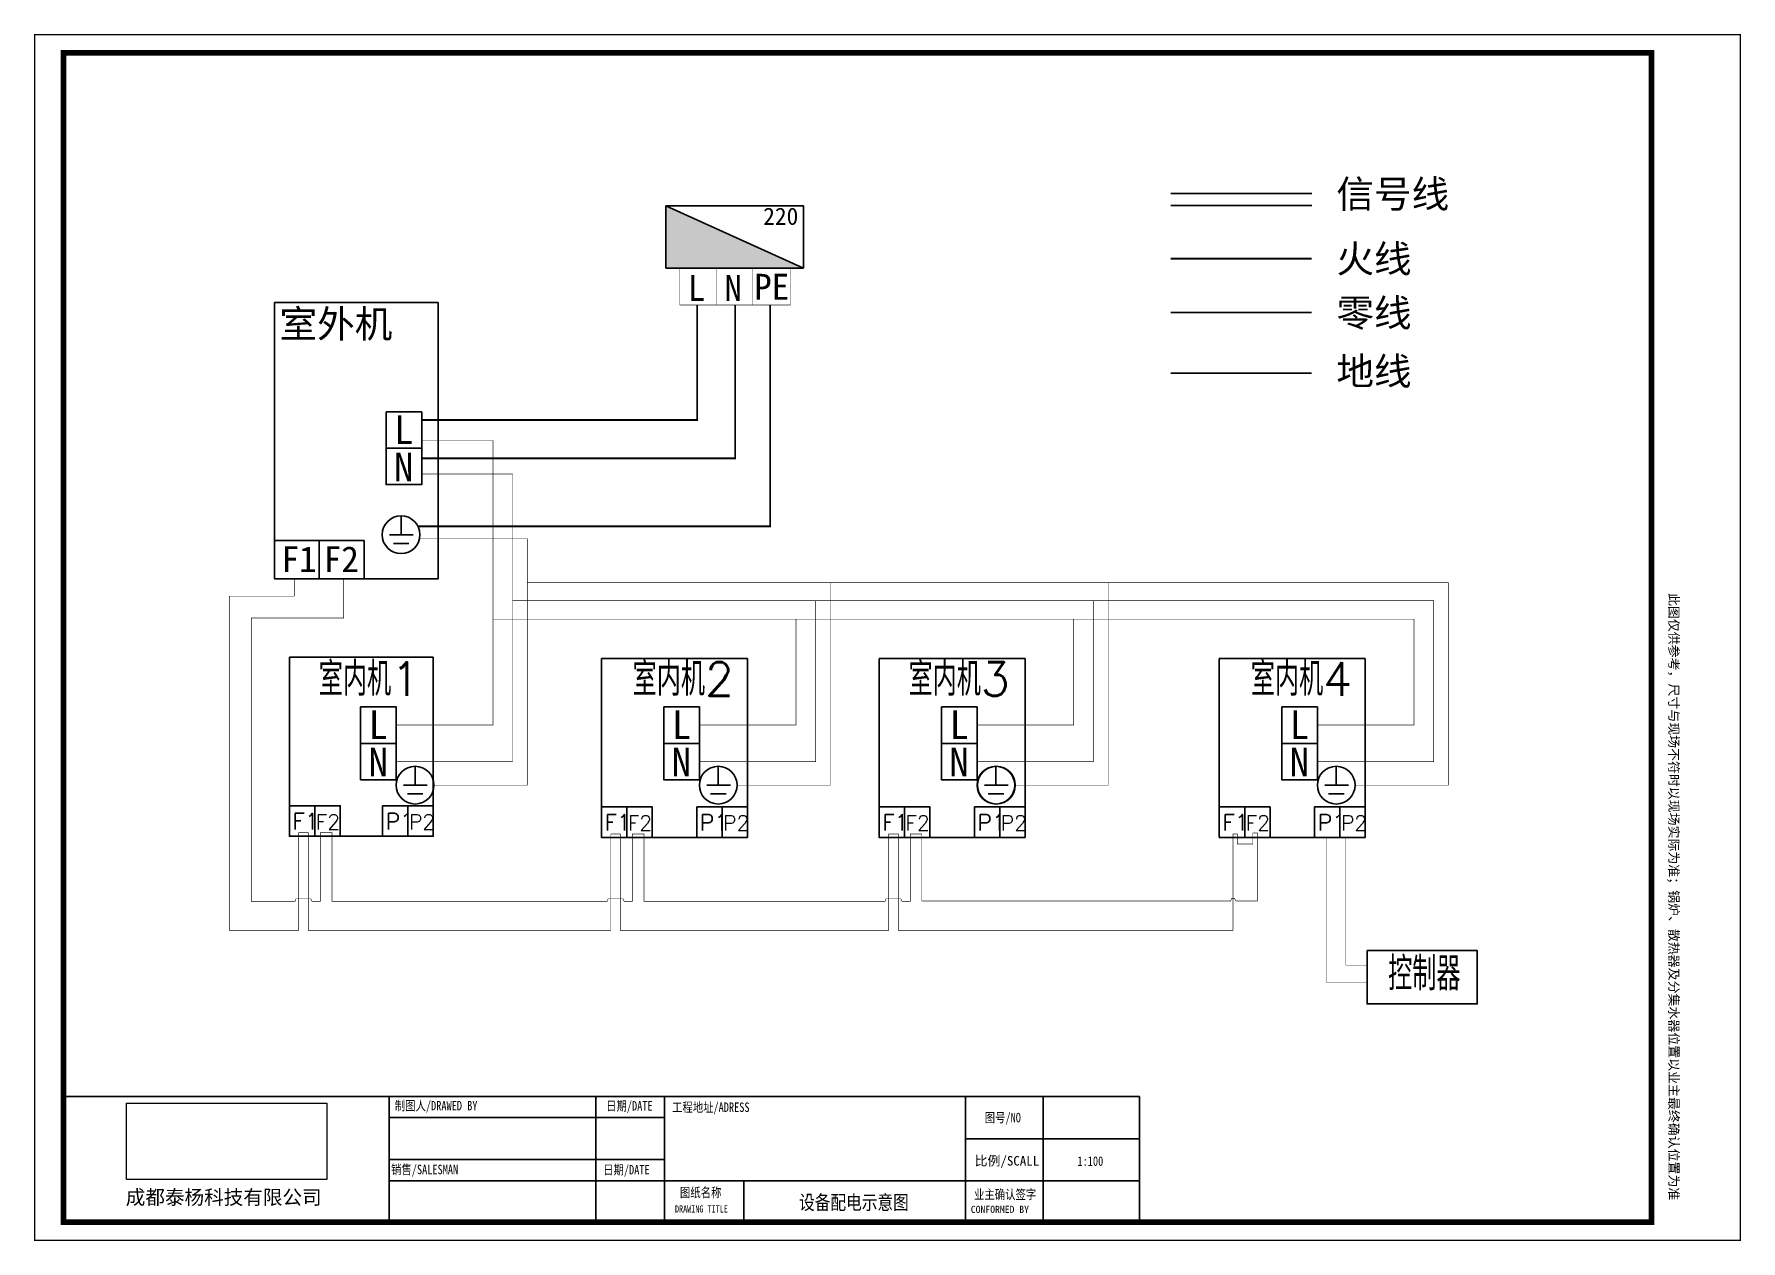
# Model space of a CAD drawing. Header units: millimetres. Extents: x -5096 to 255006, y -2833 to 77941.
# Drawn here: x 225287 to 255006, y 24560 to 45579 of the extents above; entities that cross this region are included whole.
import ezdxf

# ---------------------------------------------------------------- set-up
doc = ezdxf.new("R2010")
doc.units = ezdxf.units.MM
doc.layers.add('填充', color=7, linetype='Continuous', lineweight=9)
doc.layers.add('暖气片', color=1, linetype='Continuous', lineweight=5)
doc.layers.add('墙体线', color=8, linetype='Continuous')
doc.layers.add('文字', color=7, linetype='Continuous')
doc.styles.add('-宋体', font='', dxfattribs={"width": 0.8})
doc.styles.add('_TCH_DIM', font='SIMPLEX', dxfattribs={"bigfont": 'GBCBIG'})
doc.styles.add('GS-标注', font='')
doc.styles.add('宋体', font='simhei.ttf', dxfattribs={"width": 0.8})
doc.styles.add('横宋', font='')
doc.styles.get('-宋体').set_extended_font_data('SimSun')
doc.styles.get('GS-标注').set_extended_font_data('SimSun')
doc.styles.get('横宋').set_extended_font_data('SimSun')
picture_1 = doc.add_image_def('image1.png', size_in_pixel=(1086, 414))

msp = doc.modelspace()

# ---------------------------------------------------------------- texts
at = {"color": 0, "linetype": 'ByBlock', "ltscale": 10, "style": 'GS-标注', "width": 0.8}
msp.add_text('设备配电示意图', height=250, dxfattribs=at).set_placement((238606.8, 25105.2))
at = {"color": 0, "ltscale": 10, "char_height": 165, "attachment_point": 1, "style": '宋体'}
for s, insert in [('{\\fSimSun|b0|i0|c134|p2; 制图人/DRAWED BY }', (231478.2, 26997.9)), ('{\\fSimSun|b0|i0|c134|p2; 日期/DATE\\P }', (235157.7, 26994.7)), ('{\\fSimSun|b0|i0|c134|p2;工程地址/ADRESS}', (236395.1, 26970.3)), ('{\\fSimSun|b0|i0|c134|p2; 图号/NO }', (241749.9, 26789.9)), ('{\\fSimSun|b0|i0|c134|p2;销售/SALESMAN}', (231502.1, 25885.8)), ('{\\fSimSun|b0|i0|c134|p2; 日期/DATE\\P }', (235105.7, 25881.3)), ('{\\fSimSun|b0|i0|c134|p2;\\W1;比例/SCALL}', (241663, 26037.2)), ('{\\fSimSun|b0|i0|c134|p2;1:100}', (243453.9, 26031.9))]:
    msp.add_mtext(s, dxfattribs=dict(at, insert=insert))
at = {"color": 0, "linetype": 'ByBlock', "ltscale": 10, "insert": (226882.2, 25444.6), "char_height": 250, "attachment_point": 1, "style": 'GS-标注'}
msp.add_mtext('成都泰杨科技有限公司', dxfattribs=at)
at = {"color": 0, "style": '-宋体'}
for s, insert, char_height, width, attachment_point in [('{\\fSimSun|b0|i0|c134|p2;图纸名称}', (236893.1, 25394.1), 165.471, 1583.895, 5), ('{\\fSimSun|b0|i0|c134|p2;业主确认签字}', (242194.4, 25360.2), 165.471, 1583.895, 5), ('{\\fSimSun|b0|i0|c134|p2;DRAWING TITLE}', (236445.3, 25178.2), 124.104, 1853.924, 1), ('{\\fSimSun|b0|i0|c134|p2;\\W1;CONFORMED BY}', (241597, 25170.6), 124, 1853.924, 1)]:
    msp.add_mtext(s, dxfattribs=dict(at, insert=insert, char_height=char_height, width=width, attachment_point=attachment_point))
at = {"layer": '填充', "color": 0, "insert": (253922.1, 35844.3), "char_height": 165, "width": 12285.642, "attachment_point": 1, "rotation": 270, "style": '-宋体'}
msp.add_mtext('{\\fSimSun|b0|i0|c134|p2;\\W1;此图仅供参考，尺寸与现场不符时以现场实际为准；锅炉、散热器及分集水器位置以业主最终确认位置为准}', dxfattribs=at)
at = {"layer": '文字', "color": 1}
for s, height, style, p in [('信号线', 480, '横宋', (247962.8, 42554.7)), ('火线', 480, '横宋', (247962.8, 41427.1)), ('零线', 480, '横宋', (247962.8, 40484.5)), ('室外机', 480, '横宋', (229559.5, 40291.3)), ('地线', 480, '横宋', (247962.8, 39467.9)), ('室内机1', 583.76, '_TCH_DIM', (230242.1, 34055.1)), ('室内机2', 583.76, '_TCH_DIM', (235707.9, 34055.1)), ('室内机3', 583.76, '_TCH_DIM', (240511.7, 34055.1)), ('室内机4', 583.76, '_TCH_DIM', (246471.4, 34055.1)), ('控制器', 583.76, '_TCH_DIM', (248863.8, 28921.1))]:
    msp.add_text(s, height=height, dxfattribs=dict(at, style=style)).set_placement(p)
at = {"layer": '文字'}
for s, height, style, p in [('220', 300, '横宋', (237981.3, 42256.6)), ('L', 450, '横宋', (236667.7, 40933.1)), ('N', 450, '横宋', (237306.3, 40933.1)), ('PE', 450, '横宋', (237823.7, 40954)), ('L', 500, '横宋', (231552.3, 38439.5)), ('N', 500, '横宋', (231552.3, 37790.9)), ('F1', 450, '横宋', (229594.1, 36208.7)), ('F2', 450, '横宋', (230328.9, 36208.7)), ('L', 500, '横宋', (231108.2, 33299.8)), ('L', 500, '横宋', (236388.1, 33299.8)), ('L', 500, '横宋', (241223, 33299.8)), ('L', 500, '横宋', (247148.9, 33299.8)), ('N', 500, '横宋', (231108.2, 32651.3)), ('N', 500, '横宋', (236388.1, 32651.3)), ('N', 500, '横宋', (241223, 32651.3)), ('N', 500, '横宋', (247148.9, 32651.3)), ('F1', 280, '_TCH_DIM', (229786.1, 31727.8)), ('F2', 260, '_TCH_DIM', (230189.6, 31727.8)), ('P1', 280, '_TCH_DIM', (231407.5, 31727.8)), ('P2', 260, '_TCH_DIM', (231811, 31727.8)), ('F1', 280, '_TCH_DIM', (235219.9, 31707.2)), ('F2', 260, '_TCH_DIM', (235623.5, 31707.2)), ('P1', 280, '_TCH_DIM', (236878.6, 31707.2)), ('P2', 260, '_TCH_DIM', (237282.2, 31707.2)), ('F1', 280, '_TCH_DIM', (240054.8, 31707.2)), ('F2', 260, '_TCH_DIM', (240458.4, 31707.2)), ('P1', 280, '_TCH_DIM', (241713.5, 31707.2)), ('P2', 260, '_TCH_DIM', (242117.1, 31707.2)), ('F1', 280, '_TCH_DIM', (245978, 31707.2)), ('F2', 260, '_TCH_DIM', (246381.5, 31707.2)), ('P1', 280, '_TCH_DIM', (247636.7, 31707.2)), ('P2', 260, '_TCH_DIM', (248040.3, 31707.2))]:
    msp.add_text(s, height=height, dxfattribs=dict(at, style=style)).set_placement(p)

# ---------------------------------------------------------------- hatches: boundary and pattern name
msp.add_hatch(color=1).paths.add_polyline_path([(238681.7, 41502.5), (236287.1, 42591), (236287.1, 41502.5)])

# ---------------------------------------------------------------- linework, layer by layer
for p, q in [((245079, 42804), (247533.8, 42804)), ((245079, 42594.3), (247533.8, 42594.3)), ((232320.7, 40901.7), (229471.3, 40901.7)), ((229471.3, 40901.7), (229471.3, 36756.7)), ((232320.7, 36093.4), (232320.7, 40901.7)), ((231675.1, 37188.5), (231675.1, 36859.7)), ((231888.8, 36859.7), (231476.5, 36859.7)), ((231542.7, 36706.5), (231813.2, 36706.5)), ((231032.2, 36093.4), (232320.7, 36093.4)), ((229731.4, 34724.4), (232237, 34724.4)), ((229731.4, 32138.6), (229731.4, 34724.4)), ((232237, 34724.4), (232237, 32138.6)), ((235165.2, 34703.8), (237708.1, 34703.8)), ((235165.2, 32118), (235165.2, 34703.8)), ((237708.1, 34703.8), (237708.1, 32118)), ((240000.1, 34703.8), (242543, 34703.8)), ((240000.1, 32118), (240000.1, 34703.8)), ((242543, 34703.8), (242543, 32118)), ((245923.3, 34703.8), (248466.2, 34703.8)), ((245923.3, 32118), (245923.3, 34703.8)), ((248466.2, 34703.8), (248466.2, 32118)), ((236250.2, 33225.7), (236872.2, 33225.7)), ((241085.1, 33225.7), (241707.2, 33225.7)), ((247010.9, 33225.7), (247633, 33225.7)), ((231919.2, 32826.2), (231919.2, 32497.4)), ((237199.2, 32826.2), (237199.2, 32497.4)), ((242034.1, 32826.2), (242034.1, 32497.4)), ((247959.9, 32826.2), (247959.9, 32497.4)), ((232132.9, 32497.4), (231720.6, 32497.4)), ((237412.9, 32497.4), (237000.6, 32497.4)), ((242247.8, 32497.4), (241835.5, 32497.4)), ((248173.6, 32497.4), (247761.3, 32497.4)), ((231786.8, 32344.1), (232057.3, 32344.1)), ((237066.8, 32344.1), (237337.3, 32344.1)), ((241901.7, 32344.1), (242172.2, 32344.1)), ((247827.5, 32344.1), (248098.1, 32344.1)), ((231352.8, 31608.5), (230615.6, 31608.5)), ((236823.9, 31587.9), (236049.4, 31587.9)), ((241658.8, 31587.9), (240884.3, 31587.9)), ((248466.2, 31587.9), (246807.5, 31587.9))]:
    msp.add_line(p, q)
at = {"color": 1}
msp.add_line((236287.1, 42591), (238681.7, 41502.5), dxfattribs=at)
at = {"color": 32}
for p, q in [((231414.3, 38365.4), (232036.4, 38365.4)), ((230251.7, 36756.7), (230251.7, 36093.4)), ((230970.2, 33225.7), (231592.3, 33225.7)), ((230173.5, 32138.6), (230173.5, 31608.5)), ((231794.9, 32138.6), (231794.9, 31608.5)), ((235607.3, 32118), (235607.3, 31587.9)), ((237266, 32118), (237266, 31587.9)), ((240442.2, 32118), (240442.2, 31587.9)), ((242100.9, 32118), (242100.9, 31587.9)), ((246365.4, 32118), (246365.4, 31587.9)), ((248024.1, 32118), (248024.1, 31587.9))]:
    msp.add_line(p, q, dxfattribs=at)
at = {"color": 0, "const_width": 100}
msp.add_lwpolyline([(253451.5, 45251.3), (253451.5, 24887.5), (225796.1, 24887.5), (225796.1, 45251.3), (253451.5, 45251.3)], dxfattribs=at)
at = {"color": 1}
msp.add_lwpolyline([(236287.1, 42591), (238681.7, 42591), (238681.7, 41502.5), (236287.1, 41502.5)], close=True, dxfattribs=at)
for points, const_width in [([(245079, 41668.2), (247533.8, 41668.2)], 30), ([(232036.4, 38857.4), (236829.9, 38857.4), (236829.9, 40858.9)], 30), ([(231592.3, 33544.9), (233274.8, 33544.9), (233274.8, 38501.1), (232036.4, 38501.1)], 10), ([(247633, 33544.9), (249315.5, 33544.9), (249315.5, 35389.2), (233274.8, 35389.2)], 10), ([(236872.2, 33544.9), (238554.8, 33544.9), (238554.8, 35389.2)], 10), ([(241707.2, 33544.9), (243389.7, 33544.9), (243389.7, 35389.2)], 10)]:
    msp.add_lwpolyline(points, dxfattribs=dict(at, const_width=const_width))
at = {"const_width": 10}
for points in [[(236529.8, 41502.5), (236529.8, 40858.9), (238457, 40858.9), (238457, 41502.5)], [(237168.3, 41502.5), (237168.3, 40858.9)], [(237795.2, 40858.9), (237795.2, 41502.5)], [(229817.9, 36093.4), (229817.9, 35790.1), (228685.2, 35790.1), (228685.2, 29967.2), (229894.1, 29967.2), (229894.1, 31669.5), (230061.9, 31669.5), (230061.9, 29967.2), (235328, 29967.2), (235328, 31648.8), (235495.8, 31648.8), (235495.8, 29967.2), (240166.1, 29967.2), (240166.1, 31648.8), (240333.9, 31648.8), (240333.9, 29967.2), (246163.7, 29967.2), (246163.7, 31648.8), (246239.5, 31648.8), (246239.5, 31473.9), (246507.8, 31473.9), (246507.8, 31662.8), (246587.5, 31662.8), (246587.5, 30481.8), (246211.9, 30481.8), (246188.8, 30526.6), (246138.5, 30526.6), (246121, 30481.8), (240744.3, 30481.8), (240744.3, 31648.8), (240541.7, 31648.8), (240541.7, 30473.2), (240399.5, 30473.2), (240376.4, 30518), (240119.9, 30518), (240102.4, 30473.2), (235906.2, 30473.2), (235906.2, 31648.8), (235703.5, 31648.8), (235703.5, 30473.2), (235561.3, 30473.2), (235538.3, 30518), (235281.7, 30518), (235264.2, 30473.2), (230472.3, 30473.2), (230472.3, 31669.5), (230269.7, 31669.5), (230269.7, 30473.2), (230125.9, 30473.2), (230102.8, 30518), (229846.3, 30518), (229828.8, 30473.2), (229067, 30473.2), (229067, 35410.1), (230676.3, 35410.1), (230676.3, 36093.4)], [(247795.4, 31587.9), (247795.4, 29054.6), (248508.7, 29054.6)], [(248127.2, 31587.9), (248127.2, 29362.4), (248508.7, 29362.4)]]:
    msp.add_lwpolyline(points, dxfattribs=at)
at = {"color": 3}
for points, const_width in [([(231969.6, 37006), (238101.7, 37006), (238101.7, 40858.9)], 30), ([(245079, 39673.7), (247533.8, 39673.7)], 30), ([(232248, 32497.4), (233873.2, 32497.4), (233873.2, 36788.1), (231996, 36788.1)], 10), ([(248288.8, 32497.4), (249913.9, 32497.4), (249913.9, 36023), (233873.2, 36023)], 10), ([(237528, 32497.4), (239153.2, 32497.4), (239153.2, 36023)], 10), ([(242362.9, 32497.4), (243988.1, 32497.4), (243988.1, 36023)], 10)]:
    msp.add_lwpolyline(points, dxfattribs=dict(at, const_width=const_width))
at = {"color": 5}
for points, const_width in [([(237493.4, 40858.9), (237493.4, 38190.3), (232036.4, 38190.3)], 30), ([(245079, 40728.7), (247533.8, 40728.7)], 30), ([(232036.4, 37919.1), (233615.6, 37919.1), (233615.6, 32907.3), (231592.3, 32907.3)], 10), ([(233615.6, 35711.7), (249656.4, 35711.7), (249656.4, 32907.3), (247633, 32907.3)], 10), ([(238895.6, 35711.7), (238895.6, 32907.3), (236872.2, 32907.3)], 10), ([(243730.5, 35711.7), (243730.5, 32907.3), (241707.2, 32907.3)], 10)]:
    msp.add_lwpolyline(points, dxfattribs=dict(at, const_width=const_width))
at = {"color": 32}
for points in [[(231414.3, 38999.2), (232036.4, 38999.2), (232036.4, 37731.5), (231414.3, 37731.5)], [(229471.3, 36756.7), (231032.2, 36756.7), (231032.2, 36093.4), (229471.3, 36093.4)], [(230970.2, 33859.5), (231592.3, 33859.5), (231592.3, 32591.8), (230970.2, 32591.8)], [(229731.4, 32138.6), (230615.6, 32138.6), (230615.6, 31608.5), (229731.4, 31608.5)], [(231352.8, 32138.6), (232237, 32138.6), (232237, 31608.5), (231352.8, 31608.5)], [(235165.2, 32118), (236049.4, 32118), (236049.4, 31587.9), (235165.2, 31587.9)], [(236823.9, 32118), (237708.1, 32118), (237708.1, 31587.9), (236823.9, 31587.9)], [(240000.1, 32118), (240884.3, 32118), (240884.3, 31587.9), (240000.1, 31587.9)], [(241658.8, 32118), (242543, 32118), (242543, 31587.9), (241658.8, 31587.9)], [(245923.3, 32118), (246807.5, 32118), (246807.5, 31587.9), (245923.3, 31587.9)], [(247582, 32118), (248466.2, 32118), (248466.2, 31587.9), (247582, 31587.9)]]:
    msp.add_lwpolyline(points, close=True, dxfattribs=at)
for points in [[(236250.2, 33859.5), (236872.2, 33859.5), (236872.2, 32591.8), (236250.2, 32591.8)], [(241085.1, 33859.5), (241707.2, 33859.5), (241707.2, 32591.8), (241085.1, 32591.8)], [(247010.9, 33859.5), (247633, 33859.5), (247633, 32591.8), (247010.9, 32591.8)], [(248498.3, 29615), (250415.3, 29615), (250415.3, 28687.1), (248498.3, 28687.1)]]:
    msp.add_lwpolyline(points, close=True)
for centre in [(231675.1, 36859.7), (231919.2, 32497.4), (237199.2, 32497.4), (242034.1, 32497.4), (242041.7, 32497.4), (247959.9, 32497.4)]:
    msp.add_circle(centre, 328.8)
at = {"layer": '填充', "color": 0, "const_width": 19.1}
msp.add_lwpolyline([(225296.1, 45569.4), (254996.1, 45569.4), (254996.1, 24569.4), (225296.1, 24569.4)], close=True, dxfattribs=at)
at = {"layer": '墙体线', "color": 8}
for p, q in [((225796.1, 27076.3), (244537, 27076.3)), ((231469.9, 27076.3), (231469.9, 24870)), ((235064.7, 27076.3), (235064.7, 24876.3)), ((236264.7, 27076.3), (236264.7, 24876.3)), ((241503.9, 27076.3), (241503.9, 24869.3)), ((242857.5, 27076.3), (242857.5, 24900.6)), ((244537, 27076.3), (244537, 24876.3)), ((231469.9, 26706.3), (236264.7, 26706.3)), ((241503.9, 26335), (244537, 26335)), ((231469.9, 25976.3), (236264.7, 25976.3)), ((231469.9, 25606.3), (236264.7, 25606.3)), ((236264.7, 25606.3), (244537, 25606.3)), ((237643.3, 25606.3), (237643.3, 24876.7))]:
    msp.add_line(p, q, dxfattribs=at)

msp.set_redraw_order([(e.dxf.handle, doc.entitydb.next_handle()) for e in msp.query("TEXT MTEXT ATTDEF DIMENSION ARC_DIMENSION")])  # texts and dimensions are drawn at this point

# ---------------------------------------------------------------- pictures from other files: only their frames are drawn
at = {"layer": '暖气片', "color": 0}
image = msp.add_image(picture_1, insert=(226897.2, 25627.9), size_in_units=(3483.5, 1328), dxfattribs=at)
image.dxf.flags = 7

doc.saveas('drawing.dxf')
